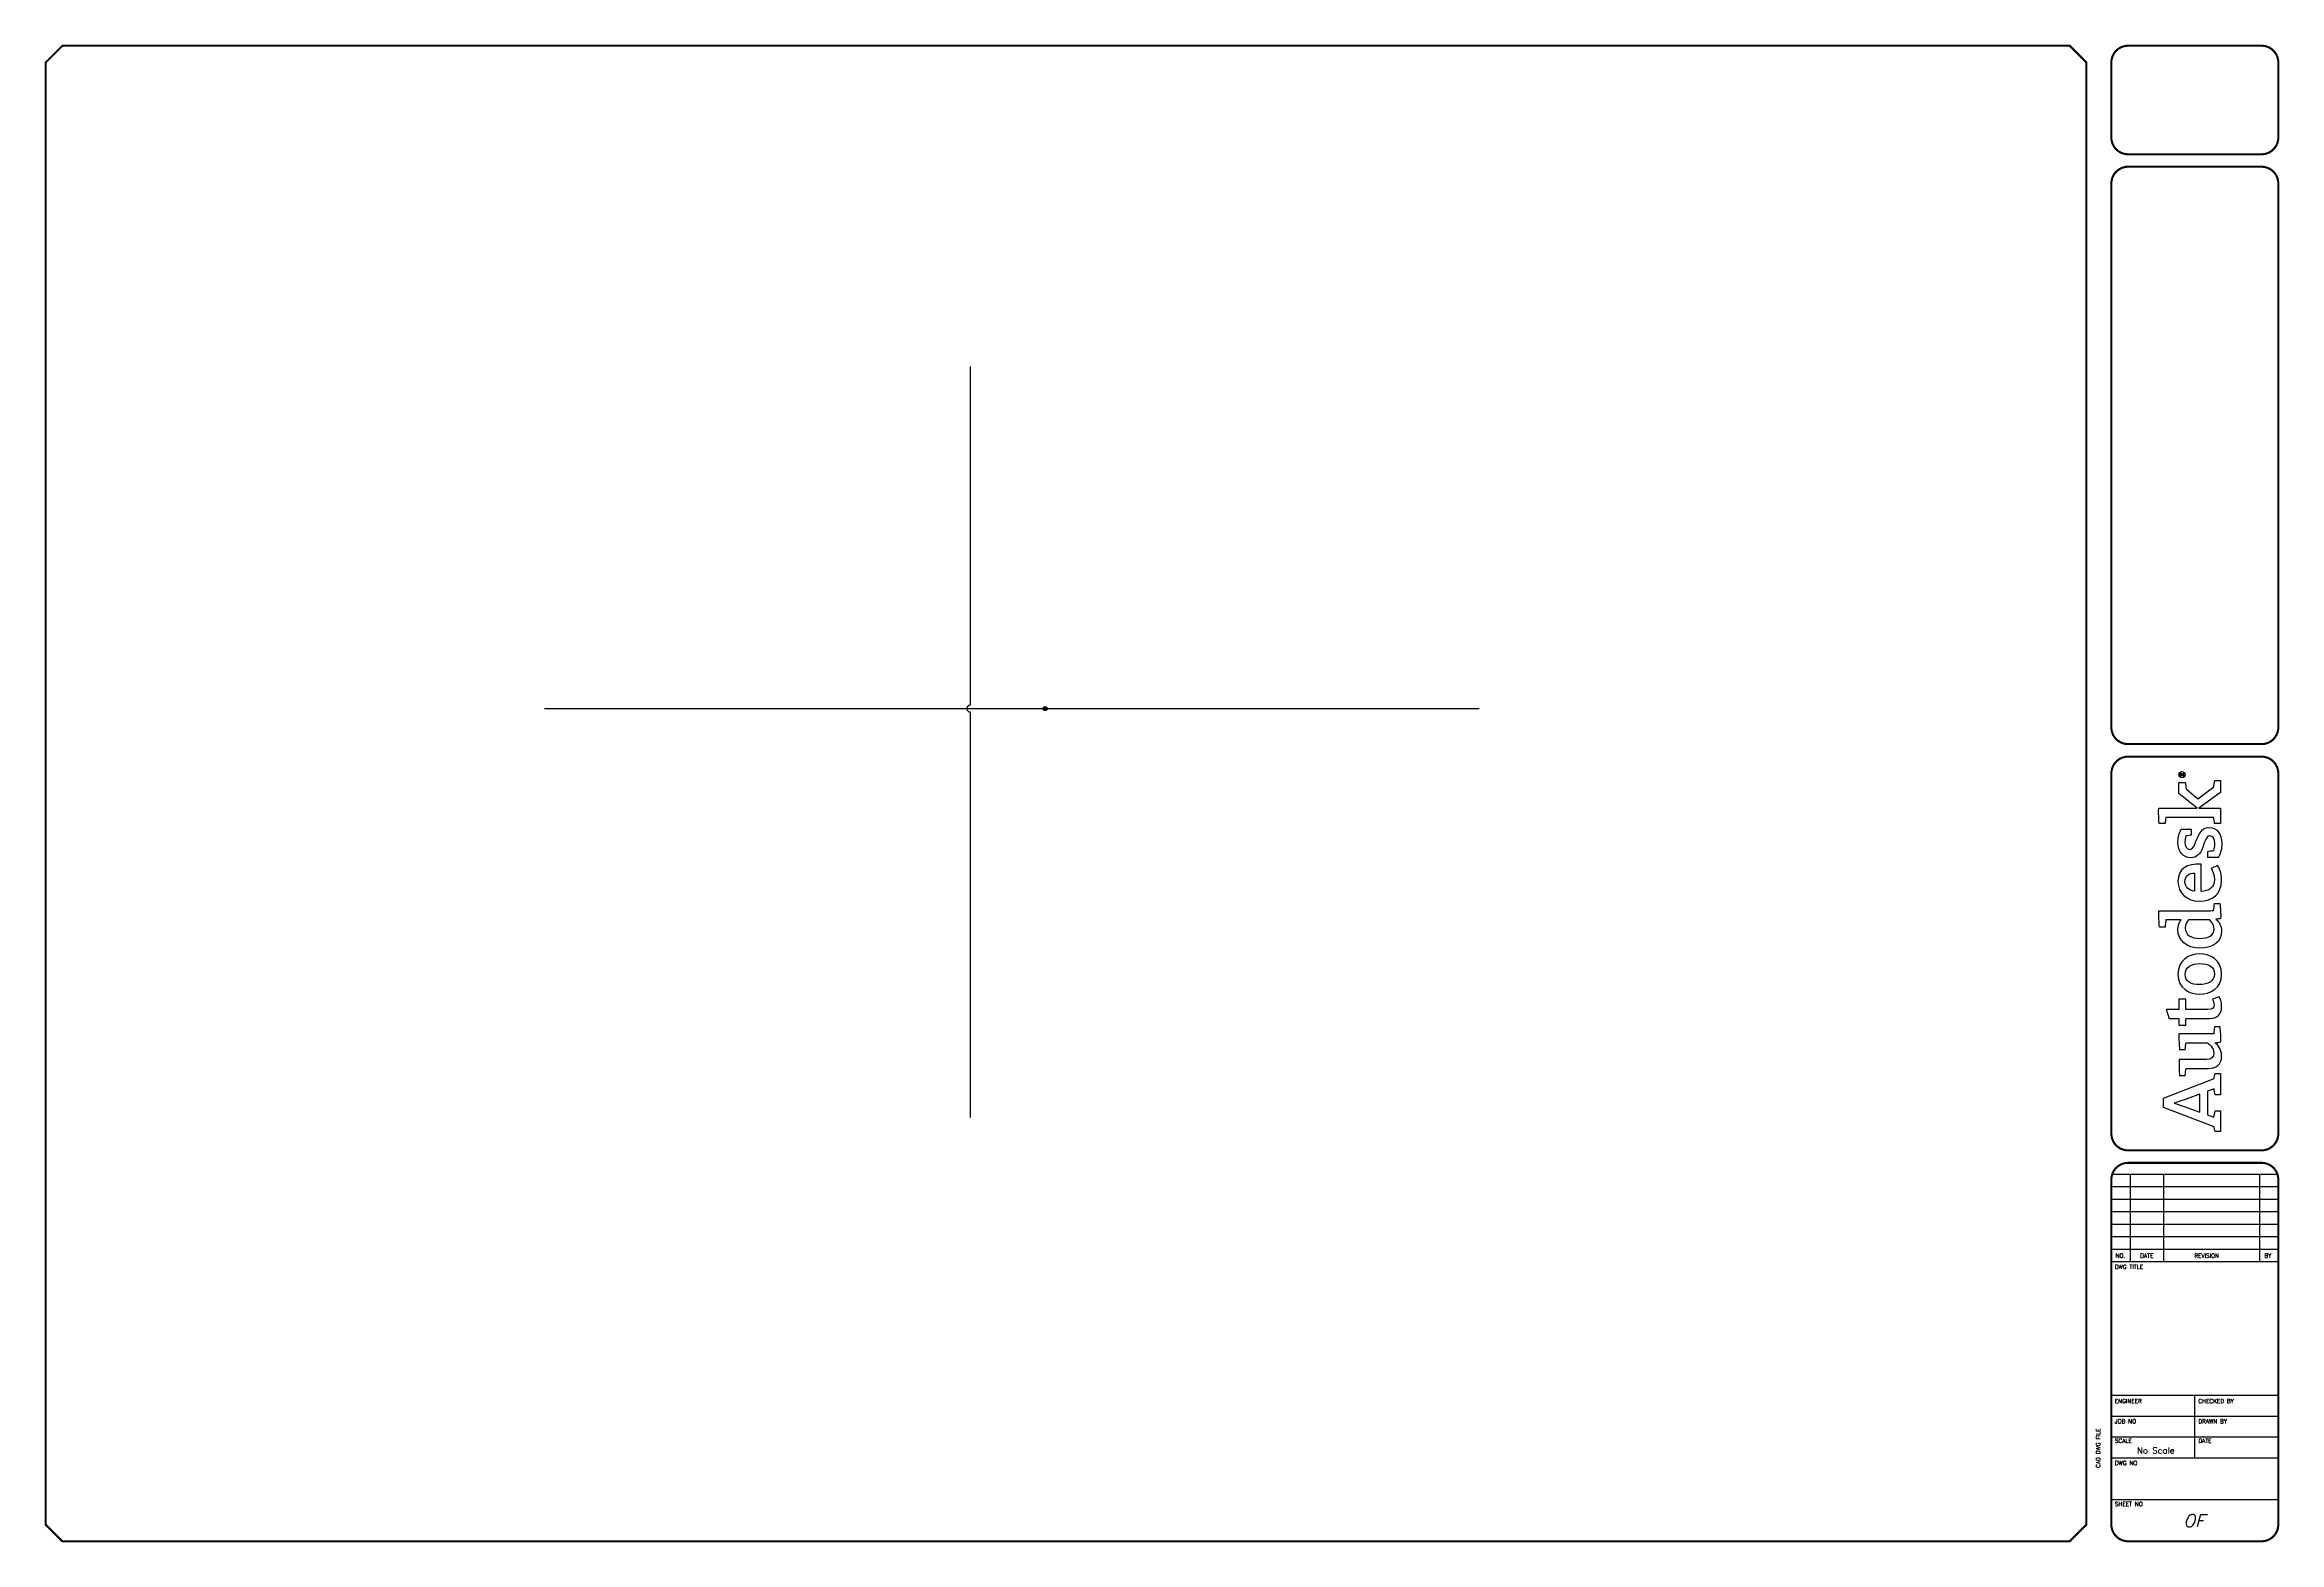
# Model space of a CAD drawing. Header units: inches. Extents: x 0 to 33.5, y 0 to 22.4.
import ezdxf
from ezdxf.enums import TextEntityAlignment as Align

# ---------------------------------------------------------------- set-up
doc = ezdxf.new("R2010")
doc.units = ezdxf.units.IN
doc.header["$MEASUREMENT"] = 0
for name, color, linetype in [('LAYER_1', 160, 'Continuous'), ('SYMS', 7, 'Continuous'), ('TITLE', 7, 'Continuous'), ('WIRES', 7, 'Continuous')]:
    doc.layers.add(name, color=color, linetype=linetype)
doc.styles.add('ITALIC', font='ITALIC')
doc.styles.add('SIMPLEX', font='SIMPLEX')

# ---------------------------------------------------------------- blocks, each defined once
blk = doc.blocks.new('AI9-BLK2')
at = {"layer": 'LAYER_1', "color": 7}
blk.add_circle((0, 0), 2.03, dxfattribs=at)
blk.add_open_spline([(1.7, 0), (1.7, -1), (1, -1.8), (0, -1.8), (-1, -1.8), (-1.7, -1), (-1.7, 0), (-1.7, 1), (-1, 1.8), (0, 1.8), (1, 1.8), (1.7, 1), (1.7, 0)], degree=3, knots=[0, 0, 0, 0, 1, 1, 1, 2, 2, 2, 3, 3, 3, 4, 4, 4, 4], dxfattribs=at)
blk = doc.blocks.new('AI9-BLK1')
at = {"layer": 'LAYER_1', "color": 7}
for points, knots in [([(0.7, -1.1), (0.7, -1.1), (0.2, -0.4), (0.2, -0.4), (0.1, -0.2), (0, -0.2), (-0.1, -0.1), (0.3, 0), (0.5, 0.2), (0.5, 0.5), (0.5, 0.8), (0.3, 1.1), (-0.2, 1.1), (-0.2, 1.1), (-0.8, 1.1), (-0.8, 1.1), (-0.8, 1.1), (-0.8, -1.1), (-0.8, -1.1), (-0.8, -1.1), (-0.5, -1.1), (-0.5, -1.1), (-0.5, -1.1), (-0.5, -0.1), (-0.5, -0.1), (-0.4, -0.1), (-0.3, -0.2), (-0.2, -0.3), (-0.2, -0.3), (0.3, -1.1), (0.3, -1.1), (0.3, -1.1), (0.7, -1.1), (0.7, -1.1)], [0, 0, 0, 0, 1, 1, 1, 2, 2, 2, 3, 3, 3, 4, 4, 4, 5, 5, 5, 6, 6, 6, 7, 7, 7, 8, 8, 8, 9, 9, 9, 10, 10, 10, 11, 11, 11, 11]), ([(0.2, 0.5), (0.2, 0.2), (-0.1, 0.1), (-0.3, 0.1), (-0.3, 0.1), (-0.5, 0.1), (-0.5, 0.1), (-0.5, 0.1), (-0.5, 0.8), (-0.5, 0.8), (-0.5, 0.8), (-0.2, 0.8), (-0.2, 0.8), (0.1, 0.8), (0.2, 0.7), (0.2, 0.5)], [0, 0, 0, 0, 1, 1, 1, 2, 2, 2, 3, 3, 3, 4, 4, 4, 5, 5, 5, 5])]:
    blk.add_open_spline(points, degree=3, knots=knots, dxfattribs=at)
blk = doc.blocks.new('LOGO')
for points, knots in [([(35.2, 4.3), (35.2, 4.3), (22.1, 38.1), (22.1, 38.1), (22.1, 38.1), (16.1, 38.1), (16.1, 38.1), (16.1, 38.1), (3.2, 4.3), (3.2, 4.3), (2.2, 4.2), (0.9, 4), (0, 3.7), (0, 3.7), (0, 0), (0, 0), (0, 0), (13.7, 0), (13.7, 0), (13.7, 0), (13.7, 3.7), (13.7, 3.7), (12.4, 4), (10.9, 4.3), (9.5, 4.4), (9.5, 4.4), (11.1, 8.8), (11.1, 8.8), (11.1, 8.8), (26.8, 8.8), (26.8, 8.8), (26.8, 8.8), (28.4, 4.3), (28.4, 4.3), (27, 4.2), (25.8, 4), (24.5, 3.7), (24.5, 3.7), (24.5, 0), (24.5, 0), (24.5, 0), (38.7, 0), (38.7, 0), (38.7, 0), (38.7, 3.7), (38.7, 3.7), (37.9, 3.9), (36, 4.3), (35.2, 4.3)], [0, 0, 0, 0, 1, 1, 1, 2, 2, 2, 3, 3, 3, 4, 4, 4, 5, 5, 5, 6, 6, 6, 7, 7, 7, 8, 8, 8, 9, 9, 9, 10, 10, 10, 11, 11, 11, 12, 12, 12, 13, 13, 13, 14, 14, 14, 15, 15, 15, 16, 16, 16, 16]), ([(12.8, 13.8), (12.8, 13.8), (16.6, 24.3), (16.6, 24.3), (17.8, 27.5), (18.2, 28.8), (18.8, 30.9), (18.8, 30.9), (18.9, 30.9), (18.9, 30.9), (19.6, 28.9), (20, 27.5), (21.1, 24.3), (21.1, 24.3), (24.9, 13.8), (24.9, 13.8), (24.9, 13.8), (12.8, 13.8), (12.8, 13.8)], [0, 0, 0, 0, 1, 1, 1, 2, 2, 2, 3, 3, 3, 4, 4, 4, 5, 5, 5, 6, 6, 6, 6]), ([(70.8, 23.1), (70.8, 23.1), (70.8, 27.7), (70.8, 27.7), (70.8, 27.7), (75.3, 27.7), (75.3, 27.7), (75.3, 27.7), (75.3, 34.3), (75.3, 34.3), (75.3, 34.3), (81.3, 36.2), (81.3, 36.2), (81.3, 36.2), (81.3, 27.7), (81.3, 27.7), (81.3, 27.7), (88, 27.7), (88, 27.7), (88, 27.7), (88, 23.1), (88, 23.1), (88, 23.1), (81.3, 23.1), (81.3, 23.1), (81.3, 23.1), (81.3, 8.4), (81.3, 8.4), (81.3, 5.6), (82.1, 4.3), (84.3, 4.3), (86, 4.3), (87.5, 5.1), (88, 5.5), (88, 5.5), (89.7, 0.9), (89.7, 0.9), (88.7, 0.3), (86.5, -0.7), (83.2, -0.7), (77.6, -0.7), (75.3, 2.4), (75.3, 7.4), (75.3, 7.4), (75.3, 23.1), (75.3, 23.1), (75.3, 23.1), (70.8, 23.1), (70.8, 23.1)], [0, 0, 0, 0, 1, 1, 1, 2, 2, 2, 3, 3, 3, 4, 4, 4, 5, 5, 5, 6, 6, 6, 7, 7, 7, 8, 8, 8, 9, 9, 9, 10, 10, 10, 11, 11, 11, 12, 12, 12, 13, 13, 13, 14, 14, 14, 15, 15, 15, 16, 16, 16, 16]), ([(147.1, 4.7), (147.1, 5.4), (147, 6.1), (147, 6.9), (147, 6.9), (147, 41.1), (147, 41.1), (143.4, 41.2), (139.3, 41), (136.1, 40.7), (136.1, 40.7), (136.1, 37), (136.1, 37), (137.7, 36.8), (139.6, 36.6), (141, 36.4), (141, 36.4), (141, 36.4), (141, 36.4), (141, 36.4), (141, 26.2), (141, 26.2), (140, 27.1), (138, 28.4), (134.3, 28.4), (127.3, 28.4), (122, 22.6), (122, 13.8), (122, 4.5), (126.6, -0.7), (133.4, -0.7), (137.1, -0.7), (139.6, 1.1), (141.3, 3.1), (141.3, 2.1), (141.6, 0.6), (141.8, 0), (145.2, -0.2), (148.7, 0.1), (151.7, 0.4), (151.7, 0.4), (151.7, 4.1), (151.7, 4.1), (150.2, 4.2), (148.4, 4.5), (147.1, 4.7)], [0, 0, 0, 0, 1, 1, 1, 2, 2, 2, 3, 3, 3, 4, 4, 4, 5, 5, 5, 6, 6, 6, 7, 7, 7, 8, 8, 8, 9, 9, 9, 10, 10, 10, 11, 11, 11, 12, 12, 12, 13, 13, 13, 14, 14, 14, 15, 15, 15, 15]), ([(229.4, 4.6), (229.4, 4.6), (221.5, 15.2), (221.5, 15.2), (221.5, 15.2), (228, 23), (228, 23), (229.4, 23.1), (231.3, 23.3), (232.4, 23.6), (232.4, 23.6), (232.4, 27.7), (232.4, 27.7), (232.4, 27.7), (225, 27.7), (225, 27.7), (225, 27.7), (215.2, 15.6), (215.2, 15.6), (215.2, 15.6), (215.2, 41.2), (215.2, 41.2), (211.8, 41.3), (208.2, 41.2), (205.1, 40.9), (205.1, 40.9), (205.1, 36.9), (205.1, 36.9), (206.5, 36.8), (208, 36.6), (209.1, 36.5), (209.1, 36.5), (209.1, 4.5), (209.1, 4.5), (207.8, 4.4), (206.3, 4.2), (205.1, 4), (205.1, 4), (205.1, 0), (205.1, 0), (205.1, 0), (215.2, 0), (215.2, 0), (215.2, 0), (215.2, 14.5), (215.2, 14.5), (215.2, 14.5), (225.6, 0), (225.6, 0), (225.6, 0), (233.7, 0), (233.7, 0), (233.7, 0), (233.7, 3.8), (233.7, 3.8), (232.2, 4.2), (230.6, 4.4), (229.4, 4.6)], [0, 0, 0, 0, 1, 1, 1, 2, 2, 2, 3, 3, 3, 4, 4, 4, 5, 5, 5, 6, 6, 6, 7, 7, 7, 8, 8, 8, 9, 9, 9, 10, 10, 10, 11, 11, 11, 12, 12, 12, 13, 13, 13, 14, 14, 14, 15, 15, 15, 16, 16, 16, 17, 17, 17, 18, 18, 18, 19, 19, 19, 19]), ([(59.7, -0.1), (59.5, 0.6), (59.2, 2.6), (59.1, 3.8), (57.8, 2), (54.9, -0.7), (50.2, -0.7), (44.2, -0.7), (42, 3.1), (42, 8.1), (42, 8.1), (42, 22.9), (42, 22.9), (40.6, 23.2), (38.8, 23.4), (37.3, 23.5), (37.3, 23.5), (37.3, 27.3), (37.3, 27.3), (40.3, 27.6), (44.4, 27.8), (48, 27.6), (48, 27.6), (48, 9.3), (48, 9.3), (48, 6.2), (49.1, 4.5), (52.3, 4.5), (55.8, 4.5), (58.4, 7.9), (59, 8.6), (59, 8.6), (59, 23), (59, 23), (57.8, 23.2), (56, 23.4), (54.6, 23.5), (54.6, 23.5), (54.6, 27.3), (54.6, 27.3), (57.6, 27.7), (61.5, 27.8), (65, 27.7), (65, 27.7), (65, 4.6), (65, 4.6), (66.3, 4.4), (68.1, 4.2), (69.6, 4.1), (69.6, 4.1), (69.6, 0.3), (69.6, 0.3), (66.7, 0), (63, -0.2), (59.7, -0.1)], [0, 0, 0, 0, 1, 1, 1, 2, 2, 2, 3, 3, 3, 4, 4, 4, 5, 5, 5, 6, 6, 6, 7, 7, 7, 8, 8, 8, 9, 9, 9, 10, 10, 10, 11, 11, 11, 12, 12, 12, 13, 13, 13, 14, 14, 14, 15, 15, 15, 16, 16, 16, 17, 17, 17, 18, 18, 18, 18]), ([(104.8, -0.7), (95.2, -0.7), (91.4, 7), (91.4, 13.8), (91.4, 20.6), (95.1, 28.4), (104.6, 28.4), (114.1, 28.4), (118.3, 20.8), (118.3, 14), (118.3, 7.2), (114.2, -0.7), (104.8, -0.7)], [0, 0, 0, 0, 1, 1, 1, 2, 2, 2, 3, 3, 3, 4, 4, 4, 4]), ([(104.5, 23.6), (99.6, 23.6), (97.8, 19.5), (97.8, 14), (97.8, 8.5), (99.9, 4.1), (104.8, 4.1), (109.8, 4.1), (111.8, 8.2), (111.8, 13.8), (111.8, 19.3), (109.5, 23.6), (104.5, 23.6)], [0, 0, 0, 0, 1, 1, 1, 2, 2, 2, 3, 3, 3, 4, 4, 4, 4]), ([(141, 7.6), (140.3, 6.7), (138.2, 4.3), (135, 4.3), (130.5, 4.3), (128.5, 8.1), (128.5, 13.8), (128.5, 19.6), (130.9, 23.5), (135.4, 23.5), (138.3, 23.5), (139.9, 22.3), (141, 21.3), (141, 21.3), (141, 7.6), (141, 7.6)], [0, 0, 0, 0, 1, 1, 1, 2, 2, 2, 3, 3, 3, 4, 4, 4, 5, 5, 5, 5]), ([(167.6, 4.1), (171.4, 4.1), (173.8, 5.5), (175, 6.2), (175, 6.2), (177.1, 2.1), (177.1, 2.1), (175.5, 1.1), (172.6, -0.7), (167.2, -0.7), (158.2, -0.7), (153.3, 5.5), (153.3, 14), (153.3, 22.5), (158.9, 28.4), (166.4, 28.4), (174.6, 28.4), (178.7, 22.5), (177.9, 12.9), (177.9, 12.9), (159.8, 12.9), (159.8, 12.9), (160, 7.9), (162.3, 4.1), (167.6, 4.1)], [0, 0, 0, 0, 1, 1, 1, 2, 2, 2, 3, 3, 3, 4, 4, 4, 5, 5, 5, 6, 6, 6, 7, 7, 7, 8, 8, 8, 8]), ([(172, 17.3), (171.9, 20.8), (170.4, 23.7), (166.3, 23.7), (162.6, 23.7), (160.6, 21.2), (159.9, 17.3), (159.9, 17.3), (172, 17.3), (172, 17.3)], [0, 0, 0, 0, 1, 1, 1, 2, 2, 2, 3, 3, 3, 3]), ([(193.3, 16.4), (190.2, 17.6), (187.8, 18.3), (187.8, 20.5), (187.8, 22.6), (189.9, 23.7), (192.6, 23.7), (194.1, 23.7), (195.6, 23.5), (196.8, 23.1), (196.9, 21.9), (197.1, 20.1), (197.3, 19.6), (197.3, 19.6), (201.3, 19.6), (201.3, 19.6), (201.3, 19.6), (201.3, 26.1), (201.3, 26.1), (200.2, 26.8), (197.1, 28.4), (192.4, 28.4), (186.5, 28.4), (182.2, 25), (182.2, 20.1), (182.2, 15.7), (184.9, 13.4), (189.1, 11.9), (193.4, 10.4), (196.7, 9.3), (196.7, 7.2), (196.7, 5.1), (195, 3.9), (191.4, 3.9), (189.9, 3.9), (188.1, 4.1), (187, 4.6), (186.9, 5.9), (186.6, 7.8), (186.3, 8.4), (186.3, 8.4), (182.3, 8.4), (182.3, 8.4), (182.3, 8.4), (182.3, 1.6), (182.3, 1.6), (182.3, 1.6), (182.3, 1.6), (182.3, 1.6), (184.1, 0.5), (187.5, -0.8), (191.8, -0.8), (198.3, -0.8), (202.4, 2.6), (202.4, 7.8), (202.4, 12.5), (197.8, 14.6), (193.3, 16.4)], [0, 0, 0, 0, 1, 1, 1, 2, 2, 2, 3, 3, 3, 4, 4, 4, 5, 5, 5, 6, 6, 6, 7, 7, 7, 8, 8, 8, 9, 9, 9, 10, 10, 10, 11, 11, 11, 12, 12, 12, 13, 13, 13, 14, 14, 14, 15, 15, 15, 16, 16, 16, 17, 17, 17, 18, 18, 18, 19, 19, 19, 19])]:
    blk.add_open_spline(points, degree=3, knots=knots)
for name, p in [('AI9-BLK2', (237.6, 25.7)), ('AI9-BLK1', (237.8, 25.7))]:
    blk.add_blockref(name, p)
blk = doc.blocks.new('NO_NUM_acade_title')
at = {"layer": 'TITLE'}
for p, q in [((30.594, 22.177), (30.594, 20.781)), ((30.969, 5.531), (33.469, 5.531)), ((31.25, 5.531), (31.25, 4.219)), ((31.75, 5.531), (31.75, 4.219)), ((33.188, 5.531), (33.188, 4.219)), ((30.969, 5.344), (33.469, 5.344)), ((30.969, 5.156), (33.469, 5.156)), ((30.969, 4.969), (33.469, 4.969)), ((30.969, 4.781), (33.469, 4.781)), ((30.969, 4.594), (33.469, 4.594)), ((30.969, 4.406), (33.469, 4.406)), ((30.969, 4.219), (33.469, 4.219)), ((30.594, 0.281), (30.594, 2.214)), ((30.969, 2.219), (33.469, 2.219)), ((32.219, 1.281), (32.219, 2.219)), ((30.969, 1.906), (33.469, 1.906)), ((30.969, 1.594), (33.469, 1.594)), ((30.969, 1.281), (33.469, 1.281)), ((30.969, 0.656), (33.469, 0.656))]:
    blk.add_line(p, q, dxfattribs=at)
at = {"layer": 'TITLE', "const_width": 0.0312}
blk.add_lwpolyline([(30.594, 0.281), (30.594, 22.177), (30.344, 22.427), (0.281, 22.427), (0.031, 22.177), (0.031, 0.281), (0.281, 0.031), (30.344, 0.031)], close=True, dxfattribs=at)
for points in [[(31.219, 22.427, 0.414214), (30.969, 22.177, 0.414214)], [(33.469, 22.177, 0.414214), (33.219, 22.427, 0.414214)], [(30.969, 21.052, 0.414214), (31.219, 20.802, 0.414214)], [(33.219, 20.802, 0.414214), (33.469, 21.052, 0.414214)], [(31.219, 20.615, 0.414214), (30.969, 20.365, 0.414214)], [(33.469, 20.365, 0.414214), (33.219, 20.615, 0.414214)], [(30.969, 12.219, 0.414214), (31.219, 11.969, 0.414214)], [(33.219, 11.969, 0.414214), (33.469, 12.219, 0.414214)], [(31.219, 11.781, 0.414214), (30.969, 11.531, 0.414214)], [(33.469, 11.531, 0.414214), (33.219, 11.781, 0.414214)], [(30.969, 6.135, 0.414214), (31.219, 5.885, 0.414214)], [(33.219, 5.885, 0.414214), (33.469, 6.135, 0.414214)], [(31.219, 5.698, 0.414214), (30.969, 5.448, 0.414214)], [(33.469, 5.448, 0.414214), (33.219, 5.698, 0.414214)], [(30.969, 0.281, 0.414214), (31.219, 0.031, 0.414214)], [(33.219, 0.031, 0.414214), (33.469, 0.281, 0.414214)]]:
    blk.add_lwpolyline(points, format="xyb", dxfattribs=at)
for points in [[(33.219, 22.427), (31.219, 22.427)], [(30.969, 22.177), (30.969, 21.052)], [(33.469, 22.177), (33.469, 21.052)], [(33.219, 20.802), (31.219, 20.802)], [(33.219, 20.615), (31.219, 20.615)], [(30.969, 20.365), (30.969, 12.219)], [(33.469, 20.365), (33.469, 12.219)], [(31.219, 11.969), (33.219, 11.969)], [(31.219, 11.781), (33.219, 11.781)], [(31.219, 5.885), (33.219, 5.885)], [(31.219, 5.698), (33.219, 5.698)], [(30.969, 5.448), (30.969, 0.281)], [(33.469, 5.448), (33.469, 0.281)], [(31.219, 0.031), (33.219, 0.031)]]:
    blk.add_lwpolyline(points, dxfattribs=at)
at = {"layer": 'TITLE', "color": 7, "const_width": 0.0312}
for points in [[(30.969, 11.531), (30.969, 6.135)], [(33.469, 11.531), (33.469, 6.135)]]:
    blk.add_lwpolyline(points, dxfattribs=at)
at = {"xscale": 0.02250000000000085, "yscale": 0.02250000000000085, "zscale": 0.02250000000000085, "rotation": 90}
blk.add_blockref('LOGO', (32.605, 6.167), dxfattribs=at)
at = {"layer": 'TITLE', "color": 1, "style": 'SIMPLEX'}
for s, p in [('DWG TITLE', (31.021, 4.109)), ('ENGINEER', (31.021, 2.099)), ('CHECKED BY', (32.271, 2.099)), ('JOB NO', (31.021, 1.797)), ('DRAWN BY', (32.271, 1.797)), ('SCALE', (31.021, 1.505)), ('DATE', (32.271, 1.505)), ('DWG NO', (31.021, 1.172)), ('SHEET NO', (31.021, 0.557))]:
    blk.add_text(s, height=0.0625, dxfattribs=at).set_placement(p)
at = {"layer": 'TITLE', "color": 1}
for s, height, style, p in [('NO.', 0.0625, 'SIMPLEX', (31.104, 4.307)), ('DATE', 0.0625, 'SIMPLEX', (31.5, 4.307)), ('REVISION', 0.0625, 'SIMPLEX', (32.396, 4.307)), ('BY', 0.0625, 'SIMPLEX', (33.313, 4.307)), ('OF', 0.1875, 'ITALIC', (32.208, 0.339))]:
    blk.add_text(s, height=height, dxfattribs=dict(at, style=style)).set_placement(p, align=Align.MIDDLE)
at = {"layer": 'TITLE', "color": 1, "style": 'SIMPLEX'}
blk.add_text('CAD DWG FILE', height=0.0625, rotation=90, dxfattribs=at).set_placement((30.802, 1.13))
at = {"layer": 'TITLE', "color": 1, "style": 'ITALIC'}
for tag, height, p in [('TITLE#1', 0.125, (32.156, 3.406)), ('TITLE#2', 0.125, (32.156, 3.204)), ('TITLE#3', 0.125, (32.156, 3.001)), ('TITLE#4', 0.125, (32.156, 2.799)), ('DWG#', 0.2, (32.156, 0.826))]:
    blk.add_attdef(tag, text='', height=height, dxfattribs=at).set_placement(p, align=Align.CENTER)
at = {"layer": 'TITLE', "color": 1, "style": 'SIMPLEX'}
blk.add_attdef('CAD#', (30.826, 1.958), '', height=0.0938, rotation=90, dxfattribs=at)
at = {"layer": 'TITLE', "color": 1}
for tag, p, height, style in [('ENGINEER', (31.237, 1.958), 0.0938, 'ITALIC'), ('CHKDBY', (32.424, 1.958), 0.0938, 'ITALIC'), ('JOB#', (31.464, 1.644), 0.0938, 'SIMPLEX'), ('DRAWNBY', (32.494, 1.644), 0.0938, 'ITALIC'), ('SCALE', (31.353, 1.344), 0.0938, 'SIMPLEX'), ('DATE', (32.408, 1.344), 0.0938, 'SIMPLEX'), ('SHTS', (32.532, 0.25), 0.2, 'ITALIC')]:
    blk.add_attdef(tag, p, '', height=height, dxfattribs=dict(at, style=style))
at = {"layer": 'TITLE', "color": 1, "style": 'ITALIC'}
blk.add_attdef('SH#', text='', height=0.2, dxfattribs=at).set_placement((31.881, 0.25), align=Align.RIGHT)
at = {"layer": 'TITLE', "color": 7, "flags": 9}
blk.add_attdef('WD_TB', (31.219, 0.031), '', height=0.125, dxfattribs=at)
blk = doc.blocks.new('WDDOT')
for radius in [0.03, 0.0187, 0.00929]:
    blk.add_circle((0, 0), radius)

msp = doc.modelspace()

# ---------------------------------------------------------------- linework, layer by layer
at = {"layer": 'WIRES'}
for p, q in [((13.875, 17.625), (13.875, 12.55)), ((7.5, 12.5), (21.5, 12.5)), ((13.875, 12.45), (13.875, 6.375))]:
    msp.add_line(p, q, dxfattribs=at)
msp.add_arc((13.875, 12.5), 0.05, 90, 270, dxfattribs=at)

# ---------------------------------------------------------------- block references
msp.add_blockref('NO_NUM_acade_title', (0, 0)).add_auto_attribs({'SCALE': 'No Scale'})
at = {"layer": 'SYMS'}
msp.add_blockref('WDDOT', (15, 12.5), dxfattribs=at)

doc.saveas('drawing.dxf')
